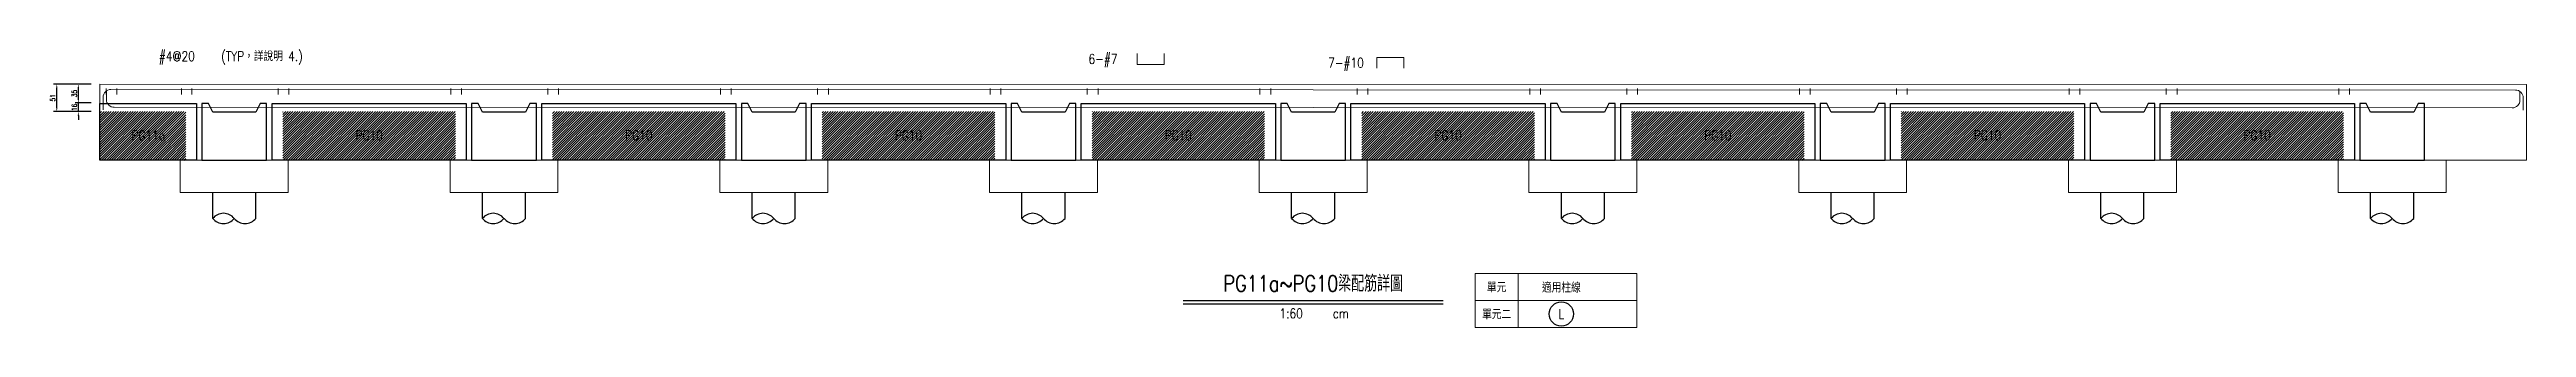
# Model space of a CAD drawing. Extents: x -4754 to 4976, y -23710 to 3841.
# Drawn here: x -359 to 4233, y -6796 to -6281 of the extents above; entities that cross this region are included whole.
import ezdxf
from ezdxf.enums import TextEntityAlignment as Align

# ---------------------------------------------------------------- set-up
doc = ezdxf.new("R2010")
doc.units = 0
doc.header["$LTSCALE"] = 3
doc.layers.get('0').update_dxf_attribs({"linetype": 'CONTINUOUS'})
doc.layers.add('HB_0', color=7, linetype='CONTINUOUS', transparency=0.5)
for name, color, linetype in [('HB_DIM', 1, 'CONTINUOUS'), ('HB_SYMBOLS', 7, 'CONTINUOUS'), ('HB_TXT_CTEXT', 2, 'CONTINUOUS'), ('鋼筋', 3, 'CONTINUOUS')]:
    doc.layers.add(name, color=color, linetype=linetype)
doc.styles.get("Standard").update_dxf_attribs({"font": 'ROMANS.shx', "width": 0.8, "bigfont": 'chineset.shx'})
doc.dimstyles.new('30', dxfattribs={"dimscale": 3, "dimtxt": 3, "dimasz": 2.5, "dimexe": 2, "dimexo": 2, "dimgap": 1, "dimtad": 1, "dimdsep": 46, "dimtxsty": 'Standard', "dimcen": 0, "dimclrd": 256, "dimclre": 256, "dimclrt": 2, "dimadec": 0, "dimazin": 0, "dimtfac": 1, "dimtix": 1, "dimtmove": 2, "dimatfit": 3, "dimfxl": 1, "dimtolj": 1, "dimtzin": 0, "dimarcsym": 0})

msp = doc.modelspace()

# ---------------------------------------------------------------- texts
at = {"layer": 'HB_TXT_CTEXT', "linetype": 'Continuous', "width": 0.8}
for s, p in [('#4@20    (TYP，詳說明 4.)', (-156.157, -6293.212, -36.23)), (' 6-#7', (1557.073, -6298.203, -37.62)), (' 7-#10', (2001.571, -6305.302, -37.12))]:
    msp.add_text(s, height=18, dxfattribs=at).set_placement(p, align=Align.MIDDLE_LEFT)
for s, p in [('PG11a', (-175.927, -6439.802)), ('PG10', (233.573, -6439.802)), ('PG10', (733.573, -6439.802)), ('PG10', (1233.573, -6439.802)), ('PG10', (1733.573, -6439.802)), ('PG10', (2233.573, -6439.802)), ('PG10', (2733.573, -6439.802)), ('PG10', (3233.573, -6439.802)), ('PG10', (3733.573, -6439.802)), ('單元', (2323.573, -6720.802)), ('適用柱線', (2443.573, -6720.802)), ('單元二', (2323.573, -6770.802))]:
    msp.add_text(s, height=18, dxfattribs=at).set_placement(p, align=Align.MIDDLE)

# ---------------------------------------------------------------- blocks, each defined once
blk = doc.blocks.new('pile_vertical_with_pilecap')
at = {"linetype": 'Continuous'}
for p, q in [((-40, -48.1), (-40, 0)), ((-40, -48.1), (-40, 0)), ((40, -48.1), (40, 0)), ((40, -48.1), (40, 0))]:
    blk.add_line(p, q, dxfattribs=at)
for centre, start, end in [((-20, -64.1), 38.718, 141.282), ((-20, -64.1), 38.718, 141.282), ((-20, -32), 218.718, 321.282), ((-20, -32), 218.718, 321.282), ((20, -32), 218.718, 321.282), ((20, -32), 218.718, 321.282)]:
    blk.add_arc(centre, 25.6, start, end, dxfattribs=at)
blk = doc.blocks.new('*D82')
at = {"layer": 'HB_DIM', "linetype": 'Continuous', "lineweight": -2}
for p, q in [((-281.4, -6379.8), (-311.4, -6379.8)), ((-305.4, -6372.3), (-305.4, -6364.8)), ((-305.4, -6395.8), (-305.4, -6379.8)), ((-281.4, -6395.8), (-311.4, -6395.8)), ((-305.4, -6403.3), (-305.4, -6410.8))]:
    blk.add_line(p, q, dxfattribs=at)
at = {"layer": 'HB_DIM'}
for points in [[(-306.7, -6372.3), (-304.2, -6372.3), (-305.4, -6379.8)], [(-304.2, -6403.3), (-306.7, -6403.3), (-305.4, -6395.8)]]:
    blk.add_solid(points, dxfattribs=at)
at = {"layer": 'HB_DIM', "color": 2, "linetype": 'Continuous', "insert": (-312.9, -6387.8), "char_height": 9, "attachment_point": 5, "rotation": 90}
blk.add_mtext('\\A1;16', dxfattribs=at)
blk = doc.blocks.new('*D83')
at = {"layer": 'HB_DIM', "linetype": 'Continuous', "lineweight": -2}
for p, q in [((-281.4, -6344.8), (-311.4, -6344.8)), ((-281.4, -6379.8), (-311.4, -6379.8)), ((-305.4, -6372.3), (-305.4, -6352.3))]:
    blk.add_line(p, q, dxfattribs=at)
at = {"layer": 'HB_DIM'}
for points in [[(-304.2, -6352.3), (-306.7, -6352.3), (-305.4, -6344.8)], [(-306.7, -6372.3), (-304.2, -6372.3), (-305.4, -6379.8)]]:
    blk.add_solid(points, dxfattribs=at)
at = {"layer": 'HB_DIM', "color": 2, "linetype": 'Continuous', "insert": (-312.9, -6362.3), "char_height": 9, "attachment_point": 5, "rotation": 90}
blk.add_mtext('\\A1;35', dxfattribs=at)
blk = doc.blocks.new('*D95')
at = {"layer": 'HB_DIM', "linetype": 'Continuous', "lineweight": -2}
for p, q in [((-281.4, -6344.8), (-351.4, -6344.8)), ((-345.4, -6388.3), (-345.4, -6352.3)), ((-281.4, -6395.8), (-351.4, -6395.8))]:
    blk.add_line(p, q, dxfattribs=at)
at = {"layer": 'HB_DIM'}
for points in [[(-344.2, -6352.3), (-346.7, -6352.3), (-345.4, -6344.8)], [(-346.7, -6388.3), (-344.2, -6388.3), (-345.4, -6395.8)]]:
    blk.add_solid(points, dxfattribs=at)
at = {"layer": 'HB_DIM', "color": 2, "linetype": 'Continuous', "insert": (-352.9, -6370.3), "char_height": 9, "attachment_point": 5, "rotation": 90}
blk.add_mtext('\\A1;51', dxfattribs=at)
blk = doc.blocks.new('title_beam')
at = {"color": 3, "linetype": 'Continuous'}
blk.add_line((-241.2, 0), (241.2, 0), dxfattribs=at)
at = {"color": 1, "linetype": 'Continuous'}
blk.add_line((-241.2, -6), (241.2, -6), dxfattribs=at)
at = {"color": 3, "linetype": 'Continuous', "width": 0.8}
blk.add_attdef('TITLE', text='', height=30, dxfattribs=at).set_placement((0, 33), align=Align.MIDDLE)
at = {"linetype": 'Continuous', "width": 0.8}
blk.add_attdef('SCALE', text='', height=18, dxfattribs=at).set_placement((-40.6, -24), align=Align.MIDDLE)
blk.add_attdef('CM', (36.5, -33), '', height=18, dxfattribs=at)
blk = doc.blocks.new('line_tag')
at = {"layer": 'HB_SYMBOLS', "color": 4, "linetype": 'Continuous'}
blk.add_circle((0, 0), 22.5, dxfattribs=at)
at = {"color": 4, "linetype": 'Continuous', "width": 0.8}
blk.add_attdef('A', text='', height=18, dxfattribs=at).set_placement((0, 0), align=Align.MIDDLE)

# ---------------------------------------------------------------- dimensions: what is measured, and where the dimension line sits
at = {"layer": 'HB_DIM', "linetype": 'Continuous'}
for base, p1, p2, picture, middle in [((-345.427, -6344.802), (-275.427, -6395.802), (-275.427, -6344.802), '*D95', (-352.927, -6370.302)), ((-305.427, -6344.802), (-275.427, -6379.802), (-275.427, -6344.802), '*D83', (-312.927, -6362.302)), ((-305.427, -6379.802), (-275.427, -6395.802), (-275.427, -6379.802), '*D82', (-312.927, -6387.802))]:
    dim = msp.add_linear_dim(base=base, p1=p1, p2=p2, angle=90, dimstyle='30', override={"dimtad": 4, "dimdec": 0, "dimpost": '<>'}, dxfattribs=at)
    dim.commit()
    dim.dimension.update_dxf_attribs({"geometry": picture, "text_midpoint": middle})

# ---------------------------------------------------------------- hatches: boundary and pattern name
at = {"layer": 'HB_0', "linetype": 'Continuous'}
h = msp.add_hatch(dxfattribs=at)
h.set_pattern_fill('ANSI31', color=256, style=0)
h.paths.add_polyline_path([(-265.427, -6395.802), (-106.427, -6395.802), (-106.427, -6485.802), (-265.427, -6485.802)], flags=17)
h = msp.add_hatch(dxfattribs=at)
h.set_pattern_fill('ANSI31', color=256, style=0)
h.paths.add_polyline_path([(73.573, -6395.802), (393.573, -6395.802), (393.573, -6485.802), (73.573, -6485.802)], flags=17)
h = msp.add_hatch(dxfattribs=at)
h.set_pattern_fill('ANSI31', color=256, style=0)
h.paths.add_polyline_path([(573.573, -6395.802), (893.573, -6395.802), (893.573, -6485.802), (573.573, -6485.802)], flags=17)
h = msp.add_hatch(dxfattribs=at)
h.set_pattern_fill('ANSI31', color=256, style=0)
h.paths.add_polyline_path([(1073.573, -6395.802), (1393.573, -6395.802), (1393.573, -6485.802), (1073.573, -6485.802)], flags=17)
h = msp.add_hatch(dxfattribs=at)
h.set_pattern_fill('ANSI31', color=256, style=0)
h.paths.add_polyline_path([(1573.573, -6395.802), (1893.573, -6395.802), (1893.573, -6485.802), (1573.573, -6485.802)], flags=17)
h = msp.add_hatch(dxfattribs=at)
h.set_pattern_fill('ANSI31', color=256, style=0)
h.paths.add_polyline_path([(2073.573, -6395.802), (2393.573, -6395.802), (2393.573, -6485.802), (2073.573, -6485.802)], flags=17)
h = msp.add_hatch(dxfattribs=at)
h.set_pattern_fill('ANSI31', color=256, style=0)
h.paths.add_polyline_path([(2573.573, -6395.802), (2893.573, -6395.802), (2893.573, -6485.802), (2573.573, -6485.802)], flags=17)
h = msp.add_hatch(dxfattribs=at)
h.set_pattern_fill('ANSI31', color=256, style=0)
h.paths.add_polyline_path([(3073.573, -6395.802), (3393.573, -6395.802), (3393.573, -6485.802), (3073.573, -6485.802)], flags=17)
h = msp.add_hatch(dxfattribs=at)
h.set_pattern_fill('ANSI31', color=256, style=0)
h.paths.add_polyline_path([(3573.573, -6395.802), (3893.573, -6395.802), (3893.573, -6485.802), (3573.573, -6485.802)], flags=17)

# ---------------------------------------------------------------- linework, layer by layer
at = {"layer": 'HB_0', "lineweight": 5}
msp.add_lwpolyline([(-265.427, -6485.802), (-265.427, -6344.802), (4232.573, -6345.802), (4232.573, -6485.802), (-265.427, -6485.802)], dxfattribs=at)
at = {"layer": 'HB_0', "color": 1, "linetype": 'Continuous'}
for points in [[(-265.427, -6380.802), (-106.427, -6380.802), (-86.427, -6380.802), (-86.427, -6485.802), (-106.427, -6485.802), (-265.427, -6485.802), (-265.427, -6380.802)], [(43.573, -6485.802), (43.573, -6380.802), (31.573, -6380.802), (23.573, -6396.802), (-56.427, -6396.802), (-64.427, -6380.802), (-76.427, -6380.802), (-76.427, -6485.802), (43.573, -6485.802)], [(53.573, -6380.802), (73.573, -6380.802), (393.573, -6380.802), (413.573, -6380.802), (413.573, -6485.802), (393.573, -6485.802), (73.573, -6485.802), (53.573, -6485.802), (53.573, -6380.802)], [(543.573, -6485.802), (543.573, -6380.802), (531.573, -6380.802), (523.573, -6396.802), (443.573, -6396.802), (435.573, -6380.802), (423.573, -6380.802), (423.573, -6485.802), (543.573, -6485.802)], [(553.573, -6380.802), (573.573, -6380.802), (893.573, -6380.802), (913.573, -6380.802), (913.573, -6485.802), (893.573, -6485.802), (573.573, -6485.802), (553.573, -6485.802), (553.573, -6380.802)], [(1043.573, -6485.802), (1043.573, -6380.802), (1031.573, -6380.802), (1023.573, -6396.802), (943.573, -6396.802), (935.573, -6380.802), (923.573, -6380.802), (923.573, -6485.802), (1043.573, -6485.802)], [(1053.573, -6380.802), (1073.573, -6380.802), (1393.573, -6380.802), (1413.573, -6380.802), (1413.573, -6485.802), (1393.573, -6485.802), (1073.573, -6485.802), (1053.573, -6485.802), (1053.573, -6380.802)], [(1543.573, -6485.802), (1543.573, -6380.802), (1531.573, -6380.802), (1523.573, -6396.802), (1443.573, -6396.802), (1435.573, -6380.802), (1423.573, -6380.802), (1423.573, -6485.802), (1543.573, -6485.802)], [(1553.573, -6380.802), (1573.573, -6380.802), (1893.573, -6380.802), (1913.573, -6380.802), (1913.573, -6485.802), (1893.573, -6485.802), (1573.573, -6485.802), (1553.573, -6485.802), (1553.573, -6380.802)], [(2043.573, -6485.802), (2043.573, -6380.802), (2031.573, -6380.802), (2023.573, -6396.802), (1943.573, -6396.802), (1935.573, -6380.802), (1923.573, -6380.802), (1923.573, -6485.802), (2043.573, -6485.802)], [(2053.573, -6380.802), (2073.573, -6380.802), (2393.573, -6380.802), (2413.573, -6380.802), (2413.573, -6485.802), (2393.573, -6485.802), (2073.573, -6485.802), (2053.573, -6485.802), (2053.573, -6380.802)], [(2543.573, -6485.802), (2543.573, -6380.802), (2531.573, -6380.802), (2523.573, -6396.802), (2443.573, -6396.802), (2435.573, -6380.802), (2423.573, -6380.802), (2423.573, -6485.802), (2543.573, -6485.802)], [(2553.573, -6380.802), (2573.573, -6380.802), (2893.573, -6380.802), (2913.573, -6380.802), (2913.573, -6485.802), (2893.573, -6485.802), (2573.573, -6485.802), (2553.573, -6485.802), (2553.573, -6380.802)], [(3043.573, -6485.802), (3043.573, -6380.802), (3031.573, -6380.802), (3023.573, -6396.802), (2943.573, -6396.802), (2935.573, -6380.802), (2923.573, -6380.802), (2923.573, -6485.802), (3043.573, -6485.802)], [(3053.573, -6380.802), (3073.573, -6380.802), (3393.573, -6380.802), (3413.573, -6380.802), (3413.573, -6485.802), (3393.573, -6485.802), (3073.573, -6485.802), (3053.573, -6485.802), (3053.573, -6380.802)], [(3543.573, -6485.802), (3543.573, -6380.802), (3531.573, -6380.802), (3523.573, -6396.802), (3443.573, -6396.802), (3435.573, -6380.802), (3423.573, -6380.802), (3423.573, -6485.802), (3543.573, -6485.802)], [(3553.573, -6380.802), (3573.573, -6380.802), (3893.573, -6380.802), (3913.573, -6380.802), (3913.573, -6485.802), (3893.573, -6485.802), (3573.573, -6485.802), (3553.573, -6485.802), (3553.573, -6380.802)], [(4043.573, -6485.802), (4043.573, -6380.802), (4031.573, -6380.802), (4023.573, -6396.802), (3943.573, -6396.802), (3935.573, -6380.802), (3923.573, -6380.802), (3923.573, -6485.802), (4043.573, -6485.802)]]:
    msp.add_lwpolyline(points, dxfattribs=at)
at = {"layer": 'HB_0', "lineweight": 5}
for points in [[(-116.427, -6545.802, -160), (83.573, -6545.802, -160), (83.573, -6485.802, -160), (-116.427, -6485.802, -160), (-116.427, -6545.802, -160)], [(383.573, -6545.802, -160), (583.573, -6545.802, -160), (583.573, -6485.802, -160), (383.573, -6485.802, -160), (383.573, -6545.802, -160)], [(883.573, -6545.802, -160), (1083.573, -6545.802, -160), (1083.573, -6485.802, -160), (883.573, -6485.802, -160), (883.573, -6545.802, -160)], [(1383.573, -6545.802, -160), (1583.573, -6545.802, -160), (1583.573, -6485.802, -160), (1383.573, -6485.802, -160), (1383.573, -6545.802, -160)], [(1883.573, -6545.802, -160), (2083.573, -6545.802, -160), (2083.573, -6485.802, -160), (1883.573, -6485.802, -160), (1883.573, -6545.802, -160)], [(2383.573, -6545.802, -160), (2583.573, -6545.802, -160), (2583.573, -6485.802, -160), (2383.573, -6485.802, -160), (2383.573, -6545.802, -160)], [(2883.573, -6545.802, -160), (3083.573, -6545.802, -160), (3083.573, -6485.802, -160), (2883.573, -6485.802, -160), (2883.573, -6545.802, -160)], [(3383.573, -6545.802, -160), (3583.573, -6545.802, -160), (3583.573, -6485.802, -160), (3383.573, -6485.802, -160), (3383.573, -6545.802, -160)], [(3883.573, -6545.802, -160), (4083.573, -6545.802, -160), (4083.573, -6485.802, -160), (3883.573, -6485.802, -160), (3883.573, -6545.802, -160)]]:
    msp.add_polyline3d(points, dxfattribs=at)
at = {"layer": 'HB_DIM', "color": 1, "linetype": 'Continuous'}
for points in [[(-234.157, -6353.212, 0, 1.25, 0), (-224.157, -6343.212, 0, 0, 0), (-174.157, -6293.212, 0, 0, 0), (-156.157, -6293.212, 0, 0, 0)], [(1539.073, -6388.203, 0, 1.25, 0), (1539.073, -6373.203, 0, 0, 0), (1539.073, -6298.203, 0, 0, 0), (1557.073, -6298.203, 0, 0, 0)], [(1983.571, -6355.302, 0, 1.25, 0), (1983.571, -6340.302, 0, 0, 0), (1983.571, -6305.302, 0, 0, 0), (2001.571, -6305.302, 0, 0, 0)]]:
    msp.add_lwpolyline(points, format="xyseb", dxfattribs=at)
at = {"layer": 'HB_TXT_CTEXT', "color": 4, "lineweight": 5, "true_color": 0x00ffff}
for p, q in [((2363.573, -6695.802), (2363.573, -6795.802)), ((2283.573, -6745.802), (2583.573, -6745.802))]:
    msp.add_line(p, q, dxfattribs=at)
msp.add_lwpolyline([(2283.573, -6695.802), (2283.573, -6795.802), (2583.573, -6795.802), (2583.573, -6695.802), (2283.573, -6695.802)], dxfattribs=at)
at = {"layer": 'HB_TXT_CTEXT', "lineweight": 5}
for points in [[(1657.073, -6288.203, -37.62), (1657.073, -6308.203, -37.62), (1707.073, -6308.203, -37.62), (1707.073, -6288.203, -37.62)], [(2101.571, -6315.302, -37.12), (2101.571, -6295.302, -37.12), (2151.571, -6295.302, -37.12), (2151.571, -6315.302, -37.12)]]:
    msp.add_polyline3d(points, dxfattribs=at)
at = {"layer": '鋼筋', "lineweight": 5}
for p, q in [((-259.437, -6392.413, -37.12), (-259.432, -6369.293, -37.12)), ((-259.437, -6392.413, -24.747), (-259.432, -6369.293, -24.747)), ((-259.437, -6392.413, -12.373), (-259.432, -6369.293, -12.373)), ((-259.437, -6392.413), (-259.432, -6369.293)), ((-259.437, -6392.413, 12.373), (-259.432, -6369.293, 12.373)), ((-259.437, -6392.413, 24.747), (-259.432, -6369.293, 24.747)), ((-259.437, -6392.413, 37.12), (-259.432, -6369.293, 37.12)), ((-254.157, -6353.212, -36.23), (-254.157, -6353.212, 36.23)), ((-254.157, -6356.387, 39.405), (-254.157, -6364.007, 39.405)), ((-254.157, -6364.02, -33.087), (-254.157, -6358.632, -38.475)), ((-253.418, -6356.694, -37.62), (-253.422, -6373.314, -37.62)), ((-253.418, -6356.694, -22.572), (-253.422, -6373.314, -22.572)), ((-253.418, -6356.694, -7.524), (-253.422, -6373.314, -7.524)), ((-253.418, -6356.694, 7.524), (-253.422, -6373.314, 7.524)), ((-253.418, -6356.694, 22.572), (-253.422, -6373.314, 22.572)), ((-253.418, -6356.694, 37.62), (-253.422, -6373.314, 37.62)), ((-244.939, -6354.806, -37.12), (4212.081, -6355.797, -37.12)), ((-244.939, -6354.806, -24.747), (4212.081, -6355.797, -24.747)), ((-244.939, -6354.806, -12.373), (4212.081, -6355.797, -12.373)), ((-244.939, -6354.806), (4212.081, -6355.797)), ((-244.939, -6354.806, 12.373), (4212.081, -6355.797, 12.373)), ((-244.939, -6354.806, 24.747), (4212.081, -6355.797, 24.747)), ((-244.939, -6354.806, 37.12), (4212.081, -6355.797, 37.12)), ((-234.157, -6353.212, -36.23), (-234.157, -6353.212, 36.23)), ((-234.157, -6356.387, 39.405), (-234.157, -6364.007, 39.405)), ((-234.157, -6364.02, -33.087), (-234.157, -6358.632, -38.475)), ((-114.157, -6353.212, -36.23), (-114.157, -6353.212, 36.23)), ((-114.157, -6356.387, 39.405), (-114.157, -6364.007, 39.405)), ((-114.157, -6364.02, -33.087), (-114.157, -6358.632, -38.475)), ((-95.157, -6353.212, -36.23), (-95.157, -6353.212, 36.23)), ((-95.157, -6356.387, 39.405), (-95.157, -6364.007, 39.405)), ((-95.157, -6364.02, -33.087), (-95.157, -6358.632, -38.475)), ((64.843, -6353.212, -36.23), (64.843, -6353.212, 36.23)), ((64.843, -6356.387, 39.405), (64.843, -6364.007, 39.405)), ((64.843, -6364.02, -33.087), (64.843, -6358.632, -38.475)), ((84.843, -6353.212, -36.23), (84.843, -6353.212, 36.23)), ((84.843, -6356.387, 39.405), (84.843, -6364.007, 39.405)), ((84.843, -6364.02, -33.087), (84.843, -6358.632, -38.475)), ((384.843, -6353.212, -36.23), (384.843, -6353.212, 36.23)), ((384.843, -6356.387, 39.405), (384.843, -6364.007, 39.405)), ((384.843, -6364.02, -33.087), (384.843, -6358.632, -38.475)), ((404.843, -6353.212, -36.23), (404.843, -6353.212, 36.23)), ((404.843, -6356.387, 39.405), (404.843, -6364.007, 39.405)), ((404.843, -6364.02, -33.087), (404.843, -6358.632, -38.475)), ((564.843, -6353.212, -36.23), (564.843, -6353.212, 36.23)), ((564.843, -6356.387, 39.405), (564.843, -6364.007, 39.405)), ((564.843, -6364.02, -33.087), (564.843, -6358.632, -38.475)), ((584.843, -6353.212, -36.23), (584.843, -6353.212, 36.23)), ((584.843, -6356.387, 39.405), (584.843, -6364.007, 39.405)), ((584.843, -6364.02, -33.087), (584.843, -6358.632, -38.475)), ((884.843, -6353.212, -36.23), (884.843, -6353.212, 36.23)), ((884.843, -6356.387, 39.405), (884.843, -6364.007, 39.405)), ((884.843, -6364.02, -33.087), (884.843, -6358.632, -38.475)), ((904.843, -6353.212, -36.23), (904.843, -6353.212, 36.23)), ((904.843, -6356.387, 39.405), (904.843, -6364.007, 39.405)), ((904.843, -6364.02, -33.087), (904.843, -6358.632, -38.475)), ((1064.843, -6353.212, -36.23), (1064.843, -6353.212, 36.23)), ((1064.843, -6356.387, 39.405), (1064.843, -6364.007, 39.405)), ((1064.843, -6364.02, -33.087), (1064.843, -6358.632, -38.475)), ((1084.843, -6353.212, -36.23), (1084.843, -6353.212, 36.23)), ((1084.843, -6356.387, 39.405), (1084.843, -6364.007, 39.405)), ((1084.843, -6364.02, -33.087), (1084.843, -6358.632, -38.475)), ((1384.843, -6353.212, -36.23), (1384.843, -6353.212, 36.23)), ((1384.843, -6356.387, 39.405), (1384.843, -6364.007, 39.405)), ((1384.843, -6364.02, -33.087), (1384.843, -6358.632, -38.475)), ((1404.843, -6353.212, -36.23), (1404.843, -6353.212, 36.23)), ((1404.843, -6356.387, 39.405), (1404.843, -6364.007, 39.405)), ((1404.843, -6364.02, -33.087), (1404.843, -6358.632, -38.475)), ((1564.843, -6353.212, -36.23), (1564.843, -6353.212, 36.23)), ((1564.843, -6356.387, 39.405), (1564.843, -6364.007, 39.405)), ((1564.843, -6364.02, -33.087), (1564.843, -6358.632, -38.475)), ((1584.843, -6353.212, -36.23), (1584.843, -6353.212, 36.23)), ((1584.843, -6356.387, 39.405), (1584.843, -6364.007, 39.405)), ((1584.843, -6364.02, -33.087), (1584.843, -6358.632, -38.475)), ((1884.843, -6353.212, -36.23), (1884.843, -6353.212, 36.23)), ((1884.843, -6356.387, 39.405), (1884.843, -6364.007, 39.405)), ((1884.843, -6364.02, -33.087), (1884.843, -6358.632, -38.475)), ((1904.843, -6353.212, -36.23), (1904.843, -6353.212, 36.23)), ((1904.843, -6356.387, 39.405), (1904.843, -6364.007, 39.405)), ((1904.843, -6364.02, -33.087), (1904.843, -6358.632, -38.475)), ((2064.843, -6353.212, -36.23), (2064.843, -6353.212, 36.23)), ((2064.843, -6356.387, 39.405), (2064.843, -6364.007, 39.405)), ((2064.843, -6364.02, -33.087), (2064.843, -6358.632, -38.475)), ((2084.843, -6353.212, -36.23), (2084.843, -6353.212, 36.23)), ((2084.843, -6356.387, 39.405), (2084.843, -6364.007, 39.405)), ((2084.843, -6364.02, -33.087), (2084.843, -6358.632, -38.475)), ((2384.843, -6353.212, -36.23), (2384.843, -6353.212, 36.23)), ((2384.843, -6356.387, 39.405), (2384.843, -6364.007, 39.405)), ((2384.843, -6364.02, -33.087), (2384.843, -6358.632, -38.475)), ((2404.843, -6353.212, -36.23), (2404.843, -6353.212, 36.23)), ((2404.843, -6356.387, 39.405), (2404.843, -6364.007, 39.405)), ((2404.843, -6364.02, -33.087), (2404.843, -6358.632, -38.475)), ((2564.843, -6353.212, -36.23), (2564.843, -6353.212, 36.23)), ((2564.843, -6356.387, 39.405), (2564.843, -6364.007, 39.405)), ((2564.843, -6364.02, -33.087), (2564.843, -6358.632, -38.475)), ((2584.843, -6353.212, -36.23), (2584.843, -6353.212, 36.23)), ((2584.843, -6356.387, 39.405), (2584.843, -6364.007, 39.405)), ((2584.843, -6364.02, -33.087), (2584.843, -6358.632, -38.475)), ((2884.843, -6353.212, -36.23), (2884.843, -6353.212, 36.23)), ((2884.843, -6356.387, 39.405), (2884.843, -6364.007, 39.405)), ((2884.843, -6364.02, -33.087), (2884.843, -6358.632, -38.475)), ((2904.843, -6353.212, -36.23), (2904.843, -6353.212, 36.23)), ((2904.843, -6356.387, 39.405), (2904.843, -6364.007, 39.405)), ((2904.843, -6364.02, -33.087), (2904.843, -6358.632, -38.475)), ((3064.843, -6353.212, -36.23), (3064.843, -6353.212, 36.23)), ((3064.843, -6356.387, 39.405), (3064.843, -6364.007, 39.405)), ((3064.843, -6364.02, -33.087), (3064.843, -6358.632, -38.475)), ((3084.843, -6353.212, -36.23), (3084.843, -6353.212, 36.23)), ((3084.843, -6356.387, 39.405), (3084.843, -6364.007, 39.405)), ((3084.843, -6364.02, -33.087), (3084.843, -6358.632, -38.475)), ((3384.843, -6353.212, -36.23), (3384.843, -6353.212, 36.23)), ((3384.843, -6356.387, 39.405), (3384.843, -6364.007, 39.405)), ((3384.843, -6364.02, -33.087), (3384.843, -6358.632, -38.475)), ((3404.843, -6353.212, -36.23), (3404.843, -6353.212, 36.23)), ((3404.843, -6356.387, 39.405), (3404.843, -6364.007, 39.405)), ((3404.843, -6364.02, -33.087), (3404.843, -6358.632, -38.475)), ((3564.843, -6353.212, -36.23), (3564.843, -6353.212, 36.23)), ((3564.843, -6356.387, 39.405), (3564.843, -6364.007, 39.405)), ((3564.843, -6364.02, -33.087), (3564.843, -6358.632, -38.475)), ((3584.843, -6353.212, -36.23), (3584.843, -6353.212, 36.23)), ((3584.843, -6356.387, 39.405), (3584.843, -6364.007, 39.405)), ((3584.843, -6364.02, -33.087), (3584.843, -6358.632, -38.475)), ((3884.843, -6353.212, -36.23), (3884.843, -6353.212, 36.23)), ((3884.843, -6356.387, 39.405), (3884.843, -6364.007, 39.405)), ((3884.843, -6364.02, -33.087), (3884.843, -6358.632, -38.475)), ((3904.843, -6353.212, -36.23), (3904.843, -6353.212, 36.23)), ((3904.843, -6356.387, 39.405), (3904.843, -6364.007, 39.405)), ((3904.843, -6364.02, -33.087), (3904.843, -6358.632, -38.475)), ((4220.578, -6374.309, -37.62), (4220.582, -6357.689, -37.62)), ((4220.578, -6374.309, -22.572), (4220.582, -6357.689, -22.572)), ((4220.578, -6374.309, -7.524), (4220.582, -6357.689, -7.524)), ((4220.578, -6374.309, 7.524), (4220.582, -6357.689, 7.524)), ((4220.578, -6374.309, 22.572), (4220.582, -6357.689, 22.572)), ((4220.578, -6374.309, 37.62), (4220.582, -6357.689, 37.62)), ((4226.568, -6370.29, -37.12), (4226.563, -6393.41, -37.12)), ((4226.568, -6370.29, -24.747), (4226.563, -6393.41, -24.747)), ((4226.568, -6370.29, -12.373), (4226.563, -6393.41, -12.373)), ((4226.568, -6370.29), (4226.563, -6393.41)), ((4226.568, -6370.29, 12.373), (4226.563, -6393.41, 12.373)), ((4226.568, -6370.29, 24.747), (4226.563, -6393.41, 24.747)), ((4226.568, -6370.29, 37.12), (4226.563, -6393.41, 37.12)), ((-238.935, -6387.807, -37.62), (4206.085, -6388.796, -37.62)), ((-238.935, -6387.807, -22.572), (4206.085, -6388.796, -22.572)), ((-238.935, -6387.807, -7.524), (4206.085, -6388.796, -7.524)), ((-238.935, -6387.807, 7.524), (4206.085, -6388.796, 7.524)), ((-238.935, -6387.807, 22.572), (4206.085, -6388.796, 22.572)), ((-238.935, -6387.807, 37.62), (4206.085, -6388.796, 37.62))]:
    msp.add_line(p, q, dxfattribs=at)
at = {"layer": '鋼筋', "lineweight": 5, "extrusion": (0, 0, -1)}
for centre, start, end in [((244.942, -6369.296, 37.12), 0.012738, 90.012738), ((244.942, -6369.296, 24.747), 0.012738, 90.012738), ((244.942, -6369.296, 12.373), 0.012738, 90.012738), ((244.942, -6369.296), 0.012738, 90.012738), ((244.942, -6369.296, -12.373), 0.012738, 90.012738), ((244.942, -6369.296, -24.747), 0.012738, 90.012738), ((244.942, -6369.296, -37.12), 0.012738, 90.012738), ((-4212.078, -6370.287, 37.12), 90.012738, 180.012738), ((-4212.078, -6370.287, 24.747), 90.012738, 180.012738), ((-4212.078, -6370.287, 12.373), 90.012738, 180.012738), ((-4212.078, -6370.287), 90.012738, 180.012738), ((-4212.078, -6370.287, -12.373), 90.012738, 180.012738), ((-4212.078, -6370.287, -24.747), 90.012738, 180.012738), ((-4212.078, -6370.287, -37.12), 90.012738, 180.012738)]:
    msp.add_arc(centre, 14.49, start, end, dxfattribs=at)
at = {"layer": '鋼筋', "lineweight": 5, "extrusion": (1, -3.67394e-16, 0)}
for centre, start, end in [((-6356.387, -36.23, -254.157), 225, 0), ((-6356.387, 36.23, -254.157), 0, 90), ((-6356.387, -36.23, -234.157), 225, 0), ((-6356.387, -36.23, -114.157), 225, 0), ((-6356.387, -36.23, -95.157), 225, 0), ((-6356.387, -36.23, 64.843), 225, 0), ((-6356.387, -36.23, 84.843), 225, 0), ((-6356.387, -36.23, 384.843), 225, 0), ((-6356.387, -36.23, 404.843), 225, 0), ((-6356.387, -36.23, 564.843), 225, 0), ((-6356.387, -36.23, 584.843), 225, 0), ((-6356.387, -36.23, 884.843), 225, 0), ((-6356.387, -36.23, 904.843), 225, 0), ((-6356.387, -36.23, 1064.843), 225, 0), ((-6356.387, -36.23, 1084.843), 225, 0), ((-6356.387, -36.23, 1384.843), 225, 0), ((-6356.387, -36.23, 1404.843), 225, 0), ((-6356.387, -36.23, 1564.843), 225, 0), ((-6356.387, -36.23, 1584.843), 225, 0), ((-6356.387, -36.23, 1884.843), 225, 0), ((-6356.387, -36.23, 1904.843), 225, 0), ((-6356.387, -36.23, 2064.843), 225, 0), ((-6356.387, -36.23, 2084.843), 225, 0), ((-6356.387, -36.23, 2384.843), 225, 0), ((-6356.387, -36.23, 2404.843), 225, 0), ((-6356.387, -36.23, 2564.843), 225, 0), ((-6356.387, -36.23, 2584.843), 225, 0), ((-6356.387, -36.23, 2884.843), 225, 0), ((-6356.387, -36.23, 2904.843), 225, 0), ((-6356.387, -36.23, 3064.843), 225, 0), ((-6356.387, -36.23, 3084.843), 225, 0), ((-6356.387, -36.23, 3384.843), 225, 0), ((-6356.387, -36.23, 3404.843), 225, 0), ((-6356.387, -36.23, 3564.843), 225, 0), ((-6356.387, -36.23, 3584.843), 225, 0), ((-6356.387, -36.23, 3884.843), 225, 0), ((-6356.387, -36.23, 3904.843), 225, 0)]:
    msp.add_arc(centre, 3.175, start, end, dxfattribs=at)
at = {"layer": '鋼筋', "lineweight": 5}
for centre, start, end in [((-238.932, -6373.317, -37.62), 179.987262, 269.987262), ((-238.932, -6373.317, -22.572), 179.987262, 269.987262), ((-238.932, -6373.317, -7.524), 179.987262, 269.987262), ((-238.932, -6373.317, 7.524), 179.987262, 269.987262), ((-238.932, -6373.317, 22.572), 179.987262, 269.987262), ((-238.932, -6373.317, 37.62), 179.987262, 269.987262), ((4206.088, -6374.306, -37.62), 269.987262, 359.987262), ((4206.088, -6374.306, -22.572), 269.987262, 359.987262), ((4206.088, -6374.306, -7.524), 269.987262, 359.987262), ((4206.088, -6374.306, 7.524), 269.987262, 359.987262), ((4206.088, -6374.306, 22.572), 269.987262, 359.987262), ((4206.088, -6374.306, 37.62), 269.987262, 359.987262)]:
    msp.add_arc(centre, 14.49, start, end, dxfattribs=at)
at = {"layer": '鋼筋', "lineweight": 5, "extrusion": (1, -3.67394e-16, -5.36563e-37)}
for centre in [(-6356.387, 36.23, -234.157), (-6356.387, 36.23, -114.157), (-6356.387, 36.23, -95.157), (-6356.387, 36.23, 64.843), (-6356.387, 36.23, 84.843), (-6356.387, 36.23, 384.843), (-6356.387, 36.23, 404.843), (-6356.387, 36.23, 564.843), (-6356.387, 36.23, 584.843), (-6356.387, 36.23, 884.843), (-6356.387, 36.23, 904.843), (-6356.387, 36.23, 1064.843), (-6356.387, 36.23, 1084.843), (-6356.387, 36.23, 1384.843), (-6356.387, 36.23, 1404.843), (-6356.387, 36.23, 1564.843), (-6356.387, 36.23, 1584.843), (-6356.387, 36.23, 1884.843), (-6356.387, 36.23, 1904.843), (-6356.387, 36.23, 2064.843), (-6356.387, 36.23, 2084.843), (-6356.387, 36.23, 2384.843), (-6356.387, 36.23, 2404.843), (-6356.387, 36.23, 2564.843), (-6356.387, 36.23, 2584.843), (-6356.387, 36.23, 2884.843), (-6356.387, 36.23, 2904.843), (-6356.387, 36.23, 3064.843), (-6356.387, 36.23, 3084.843), (-6356.387, 36.23, 3384.843), (-6356.387, 36.23, 3404.843), (-6356.387, 36.23, 3564.843), (-6356.387, 36.23, 3584.843), (-6356.387, 36.23, 3884.843), (-6356.387, 36.23, 3904.843)]:
    msp.add_arc(centre, 3.175, 0, 90, dxfattribs=at)

# ---------------------------------------------------------------- block references
at = {"layer": 'HB_0', "linetype": 'Continuous'}
for p in [(-16.427, -6545.802, -160), (483.573, -6545.802, -160), (983.573, -6545.802, -160), (1483.573, -6545.802, -160), (1983.573, -6545.802, -160), (2483.573, -6545.802, -160), (2983.573, -6545.802, -160), (3483.573, -6545.802, -160), (3983.573, -6545.802, -160)]:
    msp.add_blockref('pile_vertical_with_pilecap', p, dxfattribs=at)
at = {"layer": 'HB_TXT_CTEXT', "linetype": 'Continuous'}
for name, p, values in [('title_beam', (1983.573, -6745.802), {'TITLE': 'PG11a~PG10梁配筋詳圖', 'SCALE': '1:60', 'CM': 'cm'}), ('line_tag', (2443.573, -6770.802), {'A': 'L'})]:
    msp.add_blockref(name, p, dxfattribs=at).add_auto_attribs(values)

msp.set_redraw_order([(e.dxf.handle, doc.entitydb.next_handle()) for e in msp.query("TEXT MTEXT ATTDEF DIMENSION ARC_DIMENSION")])  # texts and dimensions are drawn at this point

doc.saveas('drawing.dxf')
